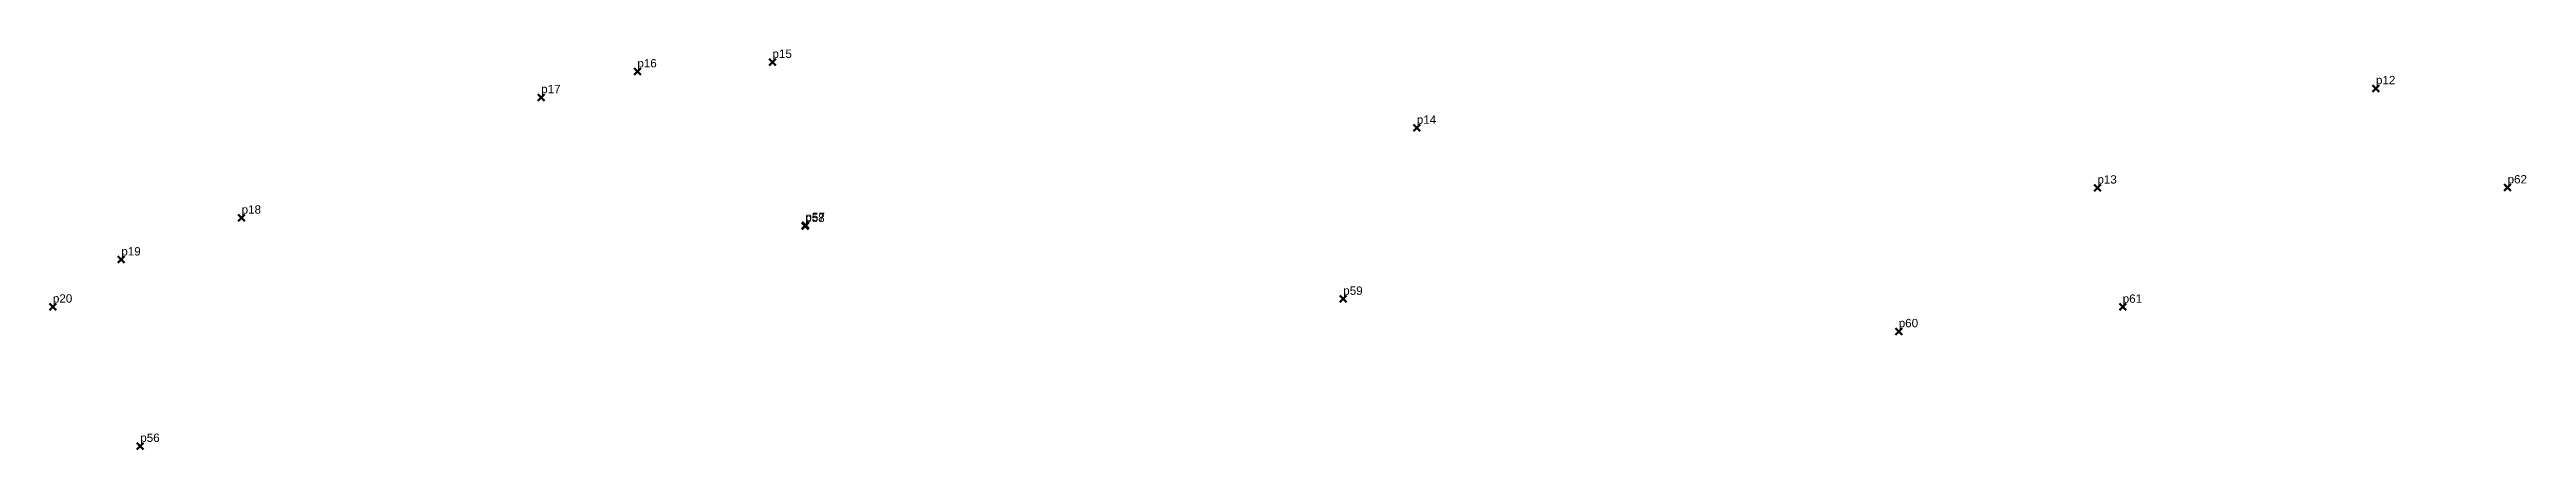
# Model space of a CAD drawing. Header units: millimetres. Extents: x 603185 to 604199, y 1305726 to 1306380.
# Drawn here: x 603452.2 to 603601, y 1305963.6 to 1305987.7 of the extents above; entities that cross this region are included whole.
import ezdxf

# ---------------------------------------------------------------- set-up
doc = ezdxf.new("R2010")
doc.units = ezdxf.units.MM
doc.header["$PDMODE"] = 3
doc.header["$PDSIZE"] = 0.2
doc.layers.add('Point', color=5, linetype='CONTINUOUS', lineweight=100)
doc.layers.add('Point_Name', color=1, linetype='CONTINUOUS', lineweight=100)
doc.styles.get("Standard").update_dxf_attribs({"font": 'arial.ttf', "width": 0.65})

msp = doc.modelspace()

# ---------------------------------------------------------------- texts
at = {"layer": 'Point_Name'}
for s, p in [('p16', (603487.48, 1305986.58)), ('p15', (603495.6, 1305987.15)), ('p17', (603481.7, 1305985.03)), ('p12', (603591.96, 1305985.57)), ('p14', (603534.32, 1305983.19)), ('p13', (603575.22, 1305979.6)), ('p62', (603599.87, 1305979.61)), ('p18', (603463.7, 1305977.79)), ('p58', (603497.57, 1305977.29)), ('p57', (603497.58, 1305977.35)), ('p19', (603456.47, 1305975.28)), ('p59', (603529.9, 1305972.92)), ('p20', (603452.36, 1305972.45)), ('p61', (603576.74, 1305972.44)), ('p60', (603563.28, 1305970.97)), ('p56', (603457.61, 1305964.08))]:
    msp.add_text(s, height=0.5, dxfattribs=at).set_placement(p)

# ---------------------------------------------------------------- linework, layer by layer
at = {"layer": 'Point'}
for p in [(603495.6, 1305986.9, 221.59), (603487.48, 1305986.33, 221.97), (603591.96, 1305985.32, 215.15), (603481.7, 1305984.78, 222.25), (603534.32, 1305982.94, 219.13), (603575.22, 1305979.35, 216.71), (603599.87, 1305979.36, 208.75), (603463.7, 1305977.54, 223.4), (603497.57, 1305977.04, 218.18), (603497.58, 1305977.1, 218.19), (603456.47, 1305975.03, 223.45), (603452.36, 1305972.2, 223.56), (603529.9, 1305972.67, 216.4), (603576.74, 1305972.19, 213.37), (603563.28, 1305970.72, 214.17), (603457.61, 1305963.83, 221.37)]:
    msp.add_point(p, dxfattribs=at)

msp.set_redraw_order([(e.dxf.handle, doc.entitydb.next_handle()) for e in msp.query("TEXT MTEXT ATTDEF DIMENSION ARC_DIMENSION")])  # texts and dimensions are drawn at this point

doc.saveas('drawing.dxf')
